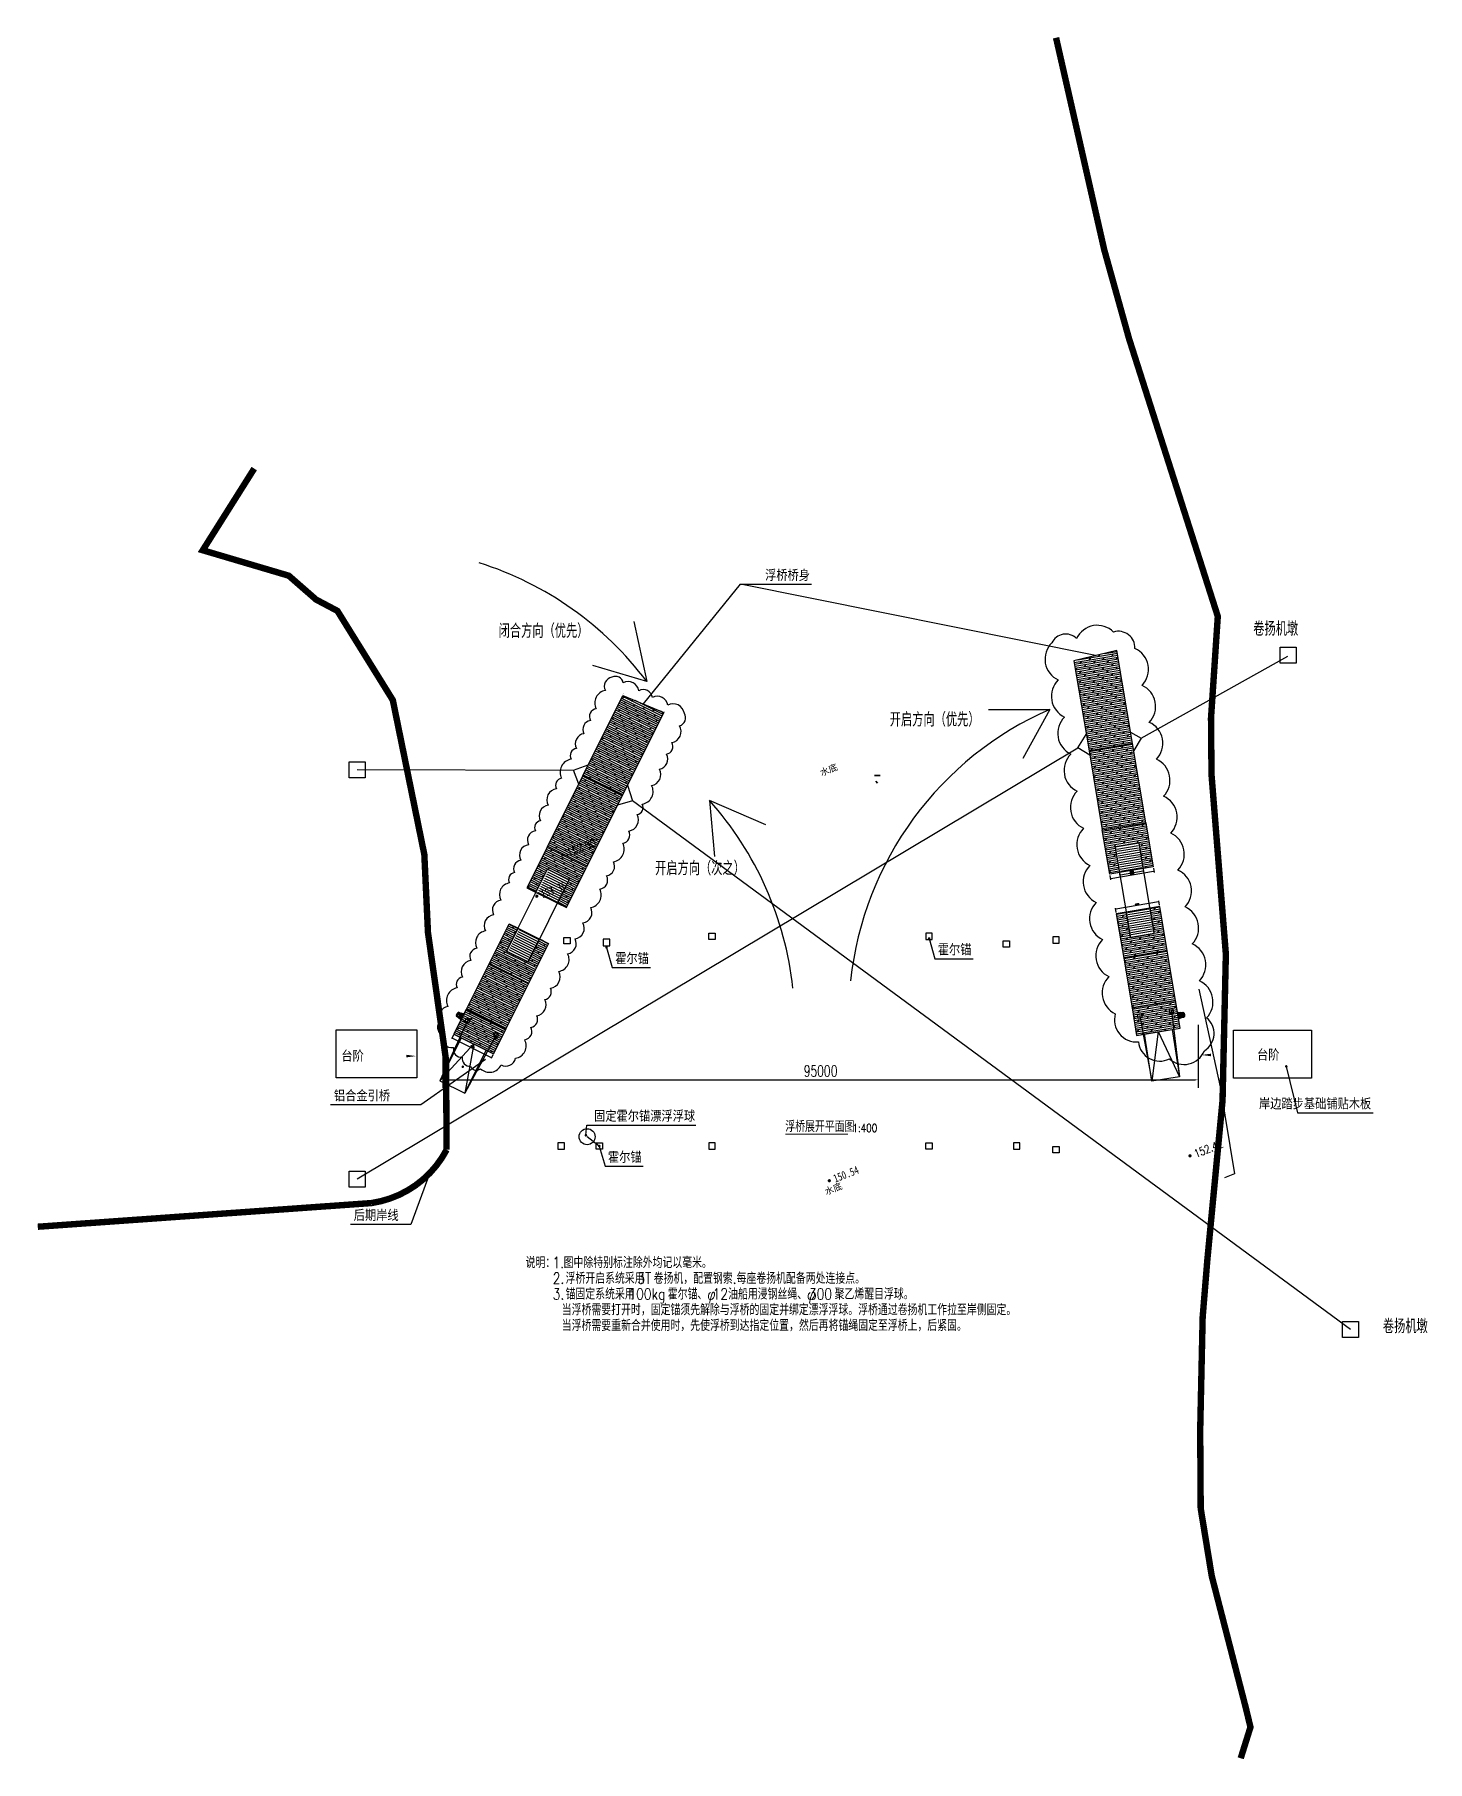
# Model space of a CAD drawing. Header units: millimetres. Extents: x -1471591 to 944464, y -468930 to 547002.
# Drawn here: x -1471591 to -1297888, y -71672 to 143766 of the extents above; entities that cross this region are included whole.
import ezdxf
from ezdxf.enums import TextEntityAlignment as Align

# ---------------------------------------------------------------- set-up
doc = ezdxf.new("R2010")
doc.units = ezdxf.units.MM
doc.header["$LTSCALE"] = 10
doc.header["$PDMODE"] = 35
for name, pattern in [('( Border )', [21, 6, -3, 6, -3, 0, -3]), ('CENTER2', [28.575, 19.05, -3.175, 3.175, -3.175]), ('DASHED2', [9.525, 6.35, -3.175])]:
    doc.linetypes.add(name, pattern=pattern)
for name, color, linetype in [('00-wcf水库清淤线', 5, 'Continuous'), ('DIM_LEAD', 3, 'Continuous'), ('DIM_SYMB', 3, 'Continuous'), ('DMTZ', 252, 'Continuous'), ('GCD', 252, 'Continuous'), ('PUB_TEXT', 7, 'Continuous'), ('W-ancillary measures附属措施', 1, 'Continuous'), ('W-bridge approach引桥', 4, 'Continuous'), ('W-MOUNTING固定方式', 5, 'Continuous'), ('W-PLASTIC_RAILINGS塑木栏杆', 210, 'Continuous'), ('W-STEEL_FRAME钢架', 3, 'Continuous'), ('W-WOOD_FLOOR木地板', 30, 'Continuous'), ('ZBTZ', 252, 'Continuous')]:
    doc.layers.add(name, color=color, linetype=linetype)
doc.layers.add('结构轮廓', color=1, linetype='Continuous', lineweight=35)
doc.styles.add('_TCH_DIM', font='SIMPLEX.shx', dxfattribs={"bigfont": 'hztxt.shx'})
doc.styles.get("Standard").update_dxf_attribs({"font": 'simplex.shx', "width": 0.8, "bigfont": 'hztxt.shx'})
doc.styles.add('STANDARD_T3', font='simplex.shx', dxfattribs={"width": 0.7, "bigfont": 'hztxt.shx'})
doc.styles.add('宋体', font='', dxfattribs={"height": 1.25, "bigfont": 'hztxt.shx'})
doc.styles.get('宋体').set_extended_font_data('SimSun')
doc.linetypes.add('X34', pattern='A,2,[150,symbolx.shx,S=1,R=0,X=0,Y=0],1e-11', length=2)
doc.dimstyles.new('W&&400', dxfattribs={"dimtxt": 1400, "dimasz": 400, "dimexe": 1000, "dimexo": 1200, "dimgap": 400, "dimtad": 1, "dimdec": 0, "dimzin": 0, "dimdsep": 46, "dimtxsty": 'STANDARD_T3', "dimcen": 0.09, "dimclrd": 1, "dimclre": 1, "dimclrt": 7, "dimazin": 2, "dimtfac": 1, "dimtdec": 0, "dimtix": 1, "dimtmove": 2, "dimatfit": 3, "dimfxl": 0, "dimtolj": 1, "dimtzin": 0, "dimarcsym": 0})
doc.dimstyles.new('W&&50', dxfattribs={"dimtxt": 175, "dimasz": 50, "dimexe": 125, "dimexo": 150, "dimgap": 50, "dimtad": 1, "dimdec": 0, "dimzin": 0, "dimdsep": 46, "dimtxsty": 'STANDARD_T3', "dimcen": 0.09, "dimclrd": 1, "dimclre": 1, "dimclrt": 7, "dimazin": 2, "dimtfac": 1, "dimtdec": 0, "dimtix": 1, "dimtmove": 2, "dimatfit": 3, "dimfxl": 0, "dimtolj": 1, "dimtzin": 0, "dimarcsym": 0})

msp = doc.modelspace()

# ---------------------------------------------------------------- texts
at = {"layer": 'PUB_TEXT', "color": 7, "style": '_TCH_DIM'}
for s, p in [('浮桥桥身', (-1380487.9, 75600.2)), ('霍尔锚', (-1358953.2, 28894.9)), ('霍尔锚', (-1399185.7, 27791.8)), ('台阶', (-1319143.2, 15766.2)), ('台阶', (-1433332.7, 15627.5)), ('铝合金引桥', (-1434254.3, 10662.7)), ('岸边踏步基础铺贴木板', (-1318898.8, 9665.5)), ('固定霍尔锚漂浮浮球', (-1401813, 8130)), ('霍尔锚', (-1400083.2, 3002)), ('后期岸线', (-1431787.8, -4248.7))]:
    msp.add_text(s, height=1400, dxfattribs=at).set_placement(p)
at = {"layer": 'PUB_TEXT', "width": 0.8}
for s, height, p in [('闭合方向（优先）', 1750, (-1413715.6, 68486.1)), ('卷扬机墩', 1750, (-1319609.9, 68763.7)), ('开启方向（优先）', 1750, (-1364940.4, 57433.8)), ('开启方向（次之）', 1750, (-1394207.9, 38881.6)), ('说明：', 1400, (-1410355.8, -10129.1)), ('图中除特别标注除外均记以毫米。', 1400, (-1405609.2, -10129.1)), ('2.', 1400, (-1406969.4, -12089.1)), ('1.', 1400, (-1406995.8, -10129.1)), ('浮桥开启系统采用', 1400, (-1405369.4, -12089.1)), ('3T', 1400, (-1396409.4, -12089.1)), ('卷扬机，配置钢索.每座卷扬机配备两处连接点。', 1400, (-1394382.7, -12089.1)), ('3.', 1400, (-1406969.4, -14049.1)), ('锚固定系统采用', 1400, (-1405369.4, -14049.1)), ('100kg', 1400, (-1397529.4, -14049.1)), ('霍尔锚、φ', 1400, (-1392622.7, -14049.1)), ('12', 1400, (-1387022.7, -14049.1)), ('油船用浸钢丝绳、φ', 1400, (-1385102.7, -14049.1)), ('300', 1400, (-1375022.7, -14049.1)), ('聚乙烯醒目浮球。', 1400, (-1371822.7, -14049.1)), ('当浮桥需要打开时，固定锚须先解除与浮桥的固定并绑定漂浮浮球。浮桥通过卷扬机工作拉至岸侧固定。', 1400, (-1405840.6, -16009.1)), ('当浮桥需要重新合并使用时，先使浮桥到达指定位置，然后再将锚绳固定至浮桥上，后紧固。', 1400, (-1405840.6, -17969.1)), ('卷扬机墩', 1750, (-1303450.5, -18253.4))]:
    msp.add_text(s, height=height, dxfattribs=at).set_placement(p)
at = {"layer": 'PUB_TEXT', "color": 7, "width": 0.8}
for s, height, p in [('浮桥展开平面图', 1400, (-1377970.5, 6853.6)), ('1:400', 1000, (-1369590.4, 6853.6))]:
    msp.add_text(s, height=height, dxfattribs=at).set_placement(p)
at = {"layer": 'ZBTZ', "linetype": 'Continuous', "style": '宋体'}
for p in [(-1372559.8, 52053.7, 300), (-1371978.9, -212.7, -152250)]:
    msp.add_text('水底', height=800, rotation=21.517323, dxfattribs=at).set_placement(p, align=Align.MIDDLE)

# ---------------------------------------------------------------- blocks, each defined once
blk = doc.blocks.new('YQ')
at = {"layer": 'W-bridge approach引桥'}
for q in [(6000, 1750), (6000, -1750)]:
    blk.add_line((0, 0), q, dxfattribs=at)
blk.add_lwpolyline([(0, 1750), (6000, 1750), (6000, -1750), (0, -1750)], close=True, dxfattribs=at)
at = {"layer": 'W-MOUNTING固定方式'}
for p, q in [((-2250, 2000), (6000, 1750)), ((-2250, -2000), (6000, -1750))]:
    blk.add_line(p, q, dxfattribs=at)
for points in [[(-2000, 2250), (-2500, 2250), (-2500, 1750), (-2000, 1750)], [(-2000, -2250), (-2500, -2250), (-2500, -1750), (-2000, -1750)]]:
    blk.add_lwpolyline(points, close=True, dxfattribs=at)
blk = doc.blocks.new('*D1728')
at = {"layer": 'Defpoints', "color": 0, "transparency": 16777216}
for p in [(-1420671, 21437), (-1326471, 21437), (-1326471, 13364)]:
    blk.add_point(p, dxfattribs=at)
at = {"layer": 'W-PLASTIC_RAILINGS塑木栏杆', "color": 1, "lineweight": -2, "transparency": 16777216}
for p, q in [((-1420671, 20237), (-1420671, 12364)), ((-1326471, 20237), (-1326471, 12364)), ((-1420271, 13364), (-1326871, 13364))]:
    blk.add_line(p, q, dxfattribs=at)
at = {"layer": 'W-PLASTIC_RAILINGS塑木栏杆', "color": 1, "transparency": 16777216}
for points in [[(-1420271, 13431), (-1420271, 13297), (-1420671, 13364)], [(-1326871, 13431), (-1326871, 13297), (-1326471, 13364)]]:
    blk.add_solid(points, dxfattribs=at)
at = {"layer": 'W-PLASTIC_RAILINGS塑木栏杆', "color": 7, "transparency": 16777216, "insert": (-1373571, 14464), "char_height": 1400, "attachment_point": 5, "style": 'STANDARD_T3'}
blk.add_mtext('\\A1;95000', dxfattribs=at)
blk = doc.blocks.new('*D1092')
at = {"color": 1, "lineweight": -2, "transparency": 16777216}
for p, q in [((-1336717, 34229), (-1336809, 34779)), ((-1331413, 35554), (-1336739, 34664)), ((-1331292, 35135), (-1331384, 35686))]:
    blk.add_line(p, q, dxfattribs=at)
at = {"color": 1, "transparency": 16777216}
for points in [[(-1336740, 34672), (-1336737, 34656), (-1336788, 34656)], [(-1331414, 35562), (-1331411, 35546), (-1331363, 35562)]]:
    blk.add_solid(points, dxfattribs=at)
at = {"layer": 'Defpoints', "color": 0, "transparency": 16777216}
for p in [(-1336788, 34656), (-1331267, 34987), (-1336692, 34081)]:
    blk.add_point(p, dxfattribs=at)
at = {"color": 7, "transparency": 16777216, "insert": (-1334098, 35245), "char_height": 175, "attachment_point": 5, "rotation": 9.4887, "style": 'STANDARD_T3'}
blk.add_mtext('\\A1;5500', dxfattribs=at)
blk = doc.blocks.new('*D1093')
at = {"color": 1, "lineweight": -2, "transparency": 16777216}
for p, q in [((-1337491, 38864), (-1337399, 38314)), ((-1332045, 39336), (-1337371, 38445)), ((-1332067, 39771), (-1331975, 39221))]:
    blk.add_line(p, q, dxfattribs=at)
at = {"color": 1, "transparency": 16777216}
for points in [[(-1332046, 39344), (-1332043, 39327), (-1331995, 39344)], [(-1337372, 38454), (-1337369, 38437), (-1337420, 38437)]]:
    blk.add_solid(points, dxfattribs=at)
at = {"layer": 'Defpoints', "color": 0, "transparency": 16777216}
for p in [(-1337516, 39012), (-1332091, 39919), (-1337420, 38437)]:
    blk.add_point(p, dxfattribs=at)
at = {"color": 7, "transparency": 16777216, "insert": (-1334730, 39026), "char_height": 175, "attachment_point": 5, "rotation": 9.4887, "style": 'STANDARD_T3'}
blk.add_mtext('\\A1;5500', dxfattribs=at)
blk = doc.blocks.new('*D1094')
at = {"color": 1, "lineweight": -2, "transparency": 16777216}
for p, q in [((-1336212, 38791), (-1336256, 39053)), ((-1336186, 38938), (-1333325, 39416)), ((-1333253, 39286), (-1333297, 39547))]:
    blk.add_line(p, q, dxfattribs=at)
at = {"color": 1, "transparency": 16777216}
for points in [[(-1336187, 38946), (-1336184, 38929), (-1336235, 38929)], [(-1333327, 39424), (-1333324, 39407), (-1333276, 39424)]]:
    blk.add_solid(points, dxfattribs=at)
at = {"layer": 'Defpoints', "color": 0, "transparency": 16777216}
for p in [(-1333276, 39424), (-1333228, 39138), (-1336187, 38643)]:
    blk.add_point(p, dxfattribs=at)
at = {"color": 7, "transparency": 16777216, "insert": (-1334778, 39312), "char_height": 175, "attachment_point": 5, "rotation": 9.4887, "style": 'STANDARD_T3'}
blk.add_mtext('\\A1;3000', dxfattribs=at)
blk = doc.blocks.new('*U40')
at = {"layer": 'W-WOOD_FLOOR木地板'}
blk.add_line((0, 1350), (0, -1350), dxfattribs=at)
blk = doc.blocks.new('*U41')
at = {"color": 0, "linetype": 'ByBlock', "lineweight": -2}
for p in [(-2800, 0), (-2520, 0), (-2240, 0), (-1960, 0), (-1680, 0), (-1400, 0), (-1120, 0), (-840, 0), (-560, 0), (-280, 0), (0, 0)]:
    blk.add_blockref('*U40', p, dxfattribs=at)
blk = doc.blocks.new('*U42')
at = {"layer": 'W-WOOD_FLOOR木地板'}
blk.add_line((0, 1350), (0, -1350), dxfattribs=at)
blk = doc.blocks.new('*U43')
at = {"color": 0, "linetype": 'ByBlock', "lineweight": -2}
for p in [(-2800, 0), (-2520, 0), (-2240, 0), (-1960, 0), (-1680, 0), (-1400, 0), (-1120, 0), (-840, 0), (-560, 0), (-280, 0), (0, 0)]:
    blk.add_blockref('*U42', p, dxfattribs=at)
blk = doc.blocks.new('*D1188')
at = {"color": 1, "lineweight": -2, "transparency": 16777216}
for p, q in [((-1419352, 18927), (-1419579, 18472)), ((-1419479, 18562), (-1414646, 16153)), ((-1414430, 16473), (-1414657, 16018))]:
    blk.add_line(p, q, dxfattribs=at)
at = {"color": 1, "transparency": 16777216}
for points in [[(-1419475, 18569), (-1419482, 18554), (-1419523, 18584)], [(-1414642, 16160), (-1414649, 16145), (-1414601, 16130)]]:
    blk.add_solid(points, dxfattribs=at)
at = {"layer": 'Defpoints', "color": 0, "transparency": 16777216}
for p in [(-1419285, 19061), (-1414601, 16130), (-1414363, 16608)]:
    blk.add_point(p, dxfattribs=at)
at = {"color": 7, "transparency": 16777216, "insert": (-1417001, 17480), "char_height": 175, "attachment_point": 5, "rotation": 333.50299, "style": 'STANDARD_T3'}
blk.add_mtext('\\A1;5500', dxfattribs=at)
blk = doc.blocks.new('*U44')
at = {"layer": 'W-WOOD_FLOOR木地板'}
blk.add_line((0, 1350), (0, -1350), dxfattribs=at)
blk = doc.blocks.new('*U45')
at = {"color": 0, "linetype": 'ByBlock', "lineweight": -2}
for p in [(-2800, 0), (-2520, 0), (-2240, 0), (-1960, 0), (-1680, 0), (-1400, 0), (-1120, 0), (-840, 0), (-560, 0), (-280, 0), (0, 0)]:
    blk.add_blockref('*U44', p, dxfattribs=at)
blk = doc.blocks.new('*U46')
at = {"layer": 'W-WOOD_FLOOR木地板'}
blk.add_line((0, 1350), (0, -1350), dxfattribs=at)
blk = doc.blocks.new('*U47')
at = {"color": 0, "linetype": 'ByBlock', "lineweight": -2}
for p in [(-2800, 0), (-2520, 0), (-2240, 0), (-1960, 0), (-1680, 0), (-1400, 0), (-1120, 0), (-840, 0), (-560, 0), (-280, 0), (0, 0)]:
    blk.add_blockref('*U46', p, dxfattribs=at)
blk = doc.blocks.new('GC200')
at = {"layer": 'GCD', "const_width": 0.2, "flags": 128}
blk.add_lwpolyline([(-0.1, 0, 1), (0.1, 0, 1)], format="xyb", close=True, dxfattribs=at)
blk = doc.blocks.new('*U1963')
blk.add_lwpolyline([(-12, 0), (-12, 2.5), (12, 2.5), (12, 0)], close=True)
blk = doc.blocks.new('*U1964')
at = {"color": 8, "linetype": 'Continuous', "lineweight": 15}
for p, q in [((-1, 2), (-2, 1)), ((0, 1), (0, -1)), ((-1, -2), (-2, -1))]:
    blk.add_line(p, q, dxfattribs=at)
at = {"color": 7, "linetype": 'Continuous', "lineweight": 15}
for p, q in [((16, 1), (0, 1)), ((0, 0), (19, 0)), ((16, 1), (16, 0)), ((19, -1), (19, 0)), ((0, -1), (19, -1))]:
    blk.add_line(p, q, dxfattribs=at)
for centre, radius, start, end in [((-3, 0), 2.9, 41.31782, 318.68218), ((-3, 0), 1.45, 41.31782, 318.68218), ((0, 3), 2.82, 221.31782, 270), ((0, -3), 2.82, 90, 138.68218), ((0, 3), 1.37, 221.31782, 270), ((0, -3), 1.37, 90, 138.68218)]:
    blk.add_arc(centre, radius, start, end, dxfattribs=at)
blk = doc.blocks.new('无头销轴_B型_D12X150')
at = {"color": 0}
for p, q in [((-72, 6), (-72, -6)), ((72, 6), (72, -6))]:
    blk.add_line(p, q, dxfattribs=at)
blk.add_lwpolyline([(-75, 4), (-75, -4), (-72, -6), (72, -6), (75, -4), (75, 4), (72, 6), (-72, 6)], close=True, dxfattribs=at)
for centre in [(-70, 0), (70, 0)]:
    blk.add_circle(centre, 1.6, dxfattribs=at)
blk = doc.blocks.new('A$C1EDE4923')
at = {"color": 3, "linetype": 'CENTER2', "ltscale": 0.5}
for p, q in [((-284, 80), (-260, 80)), ((-272, 68), (-272, 92)), ((-235, 120), (-254, 120)), ((-146, 120), (-127, 120)), ((-97, 80), (-121, 80)), ((-109, 68), (-109, 92))]:
    blk.add_line(p, q, dxfattribs=at)
at = {"linetype": 'DASHED2'}
for p, q in [((-240, 126), (-249, 126)), ((-240, 113), (-249, 113)), ((-235, 126), (-145, 126)), ((-235, 113), (-145, 113)), ((-141, 126), (-132, 126)), ((-141, 113), (-132, 113))]:
    blk.add_line(p, q, dxfattribs=at)
at = {"color": 3, "linetype": 'CENTER2'}
blk.add_line((-241, 120), (-140, 120), dxfattribs=at)
for p, q in [((-232, 80), (-232, 160)), ((-148, 80), (-148, 160))]:
    blk.add_line(p, q)
for points in [[(-94, 40), (-94, 120), (-287, 120), (-287, 40)], [(-249, 142), (-240, 142), (-240, 40), (-249, 40)], [(-232, 160), (-148, 160), (-145, 157), (-145, 83), (-148, 80), (-232, 80), (-235, 83), (-235, 157)], [(-132, 142), (-141, 142), (-141, 40), (-132, 40)]]:
    blk.add_lwpolyline(points, close=True)
for centre in [(-272, 80), (-109, 80)]:
    blk.add_circle(centre, 7)
at = {"xscale": -1}
for name, p, rotation in [('无头销轴_B型_D12X150', (-190, 120), 180), ('*U1964', (-260, 114), 270), ('*U1963', (-249, 120), 90), ('*U1963', (-237, 120), 90)]:
    blk.add_blockref(name, p, dxfattribs=dict(at, rotation=rotation))
for name, p, rotation in [('*U1963', (-143, 120), 270), ('*U1963', (-132, 120), 270), ('*U1964', (-121, 114), 90)]:
    blk.add_blockref(name, p, dxfattribs=dict(rotation=rotation))
blk = doc.blocks.new('$matou$00000105')
for p, q in [((-293, -299, 0), (-293, 301, 0)), ((-192, 401, 0), (-293, 301, 0)), ((-213, -232, 0), (-213, 268, 0)), ((192, 401, 0), (-192, 401, 0)), ((159, 321, 0), (-159, 321, 0)), ((-30, 109, 0), (30, 109, 0)), ((-30, 109, 0), (30, 109, 0)), ((0, 139, 0), (0, 79, 0)), ((0, 139, 0), (0, 79, 0)), ((192, 401, 0), (292, 301, 0)), ((212, -299, 0), (212, 268, 0)), ((292, -299, 0), (292, 301, 0)), ((-221, -41, 0), (-308, -41, 0)), ((-262, -85, 0), (-262, -137, 0)), ((-262, -257, 0), (-262, -205, 0)), ((-244, -137, 0), (-244, -85, 0)), ((-244, -205, 0), (-244, -257, 0)), ((-221, -41, 0), (-221, -351, 0)), ((220, -41, 0), (220, -351, 0)), ((220, -41, 0), (307, -41, 0)), ((243, -137, 0), (243, -85, 0)), ((243, -205, 0), (243, -257, 0)), ((261, -85, 0), (261, -137, 0)), ((261, -257, 0), (261, -205, 0)), ((307, -41, 0), (307, -351, 0))]:
    blk.add_line(p, q)
at = {"lineweight": 5}
for p, q in [((-293, 301, 0), (-213, 268, 0)), ((-213, 268, 0), (-159, 321, 0)), ((-192, 401, 0), (-159, 321, 0)), ((192, 401, 0), (159, 321, 0)), ((212, 268, 0), (159, 321, 0)), ((292, 301, 0), (212, 268, 0)), ((-213, -299, 0), (-293, -299, 0)), ((-213, -299, 0), (-213, -41, 0)), ((212, -104, 0), (-213, -104, 0)), ((-213, -184, 0), (212, -184, 0)), ((212, -299, 0), (292, -299, 0))]:
    blk.add_line(p, q, dxfattribs=at)
at = {"linetype": 'CENTER2'}
for p, q in [((-288, -299, 0), (-288, 299, 0)), ((-190, 396, 0), (-288, 299, 0)), ((-218, -299, 0), (-218, 270, 0)), ((-218, 270, 0), (-161, 326, 0)), ((190, 396, 0), (-190, 396, 0)), ((161, 326, 0), (-161, 326, 0)), ((217, 270, 0), (161, 326, 0)), ((190, 396, 0), (287, 299, 0)), ((217, -299, 0), (217, 270, 0)), ((287, -299, 0), (287, 299, 0)), ((-268, -112, 0), (-237, -112, 0)), ((-268, -230, 0), (-237, -230, 0)), ((-253, -151, 0), (-253, -71, 0)), ((-253, -191, 0), (-253, -271, 0)), ((212, -109, 0), (-213, -109, 0)), ((-213, -179, 0), (212, -179, 0)), ((268, -112, 0), (237, -112, 0)), ((268, -230, 0), (237, -230, 0)), ((252, -151, 0), (252, -71, 0)), ((252, -191, 0), (252, -271, 0))]:
    blk.add_line(p, q, dxfattribs=at)
at = {"linetype": '( Border )'}
for p, q in [((-302, -41, 0), (-302, -351, 0)), ((301, -41, 0), (301, -351, 0))]:
    blk.add_line(p, q, dxfattribs=at)
at = {"elevation": 0}
for points in [[(-400, -351), (400, -351), (400, -401), (-400, -401)], [(-308, -41), (-221, -41), (-221, -351), (-308, -351)], [(-213, -4), (-203, -4), (-113, -94), (-113, -104), (-213, -104)], [(212, -4), (202, -4), (112, -94), (112, -104), (212, -104)]]:
    blk.add_lwpolyline(points, close=True, dxfattribs=at)
for points in [[(-398, -351), (-397, -314), (-328, -41), (-308, -41), (-308, -351)], [(398, -351), (397, -314), (328, -41), (307, -41), (307, -351)]]:
    blk.add_lwpolyline(points, dxfattribs=at)
for centre, radius in [((0, 109, 0), 162), ((0, 109, 0), 162), ((-253, -112, 0), 9), ((-253, -230, 0), 9), ((252, -112, 0), 9), ((252, -230, 0), 9)]:
    blk.add_circle(centre, radius)
at = {"lineweight": 5}
blk.add_circle((0, 109, 0), 162, dxfattribs=at)
for centre, start, end in [((-253, -85, 0), 0, 180), ((-253, -137, 0), 180, 0), ((-253, -205, 0), 0, 180), ((-253, -257, 0), 180, 0), ((252, -85, 0), 0, 180), ((252, -137, 0), 180, 0), ((252, -205, 0), 0, 180), ((252, -257, 0), 180, 0)]:
    blk.add_arc(centre, 9, start, end)
at = {"lineweight": 5, "extrusion": (0, 0, -1), "xscale": -1, "zscale": -1, "rotation": 90}
blk.add_blockref('A$C1EDE4923', (332, -82, 0), dxfattribs=at)
at = {"lineweight": 5, "extrusion": (0, 0, -1), "zscale": -1}
for p, rotation in [((-190, 441, 0), 180), ((-332, -82, 0), 270)]:
    blk.add_blockref('A$C1EDE4923', p, dxfattribs=dict(at, rotation=rotation))
at = {"lineweight": 5, "extrusion": (0, 0, -1), "xscale": -1, "zscale": -1}
blk.add_blockref('A$C1EDE4923', (-190, -224, 0), dxfattribs=at)

# ---------------------------------------------------------------- dimensions: what is measured, and where the dimension line sits
for base, p1, p2, angle, picture, middle in [((-1337420, 38437.3), (-1332091.4, 39918.9), (-1337516.1, 39012.2), 9.488703, '*D1093', (-1334730.3, 39026.2)), ((-1333276, 39423.9), (-1336187.1, 38643.3), (-1333228.2, 39137.9), 9.488703, '*D1094', (-1334778.1, 39312.3)), ((-1336788, 34655.6), (-1331267.1, 34987.3), (-1336691.9, 34080.7), 9.488703, '*D1092', (-1334098.2, 35244.6)), ((-1414601, 16130.3), (-1419285.3, 19061.5), (-1414363, 16607.6), 153.502988, '*D1188', (-1417000.8, 17480.3))]:
    dim = msp.add_linear_dim(base=base, p1=p1, p2=p2, angle=angle, dimstyle='W&&50')
    dim.commit()
    dim.dimension.update_dxf_attribs({"geometry": picture, "text_midpoint": middle})
at = {"layer": 'W-PLASTIC_RAILINGS塑木栏杆'}
dim = msp.add_linear_dim(base=(-1326470.6, 13364.1), p1=(-1420670.6, 21436.7), p2=(-1326470.6, 21436.7), angle=360, text='95000', dimstyle='W&&400', dxfattribs=at)
dim.commit()
dim.dimension.update_dxf_attribs({"geometry": '*D1728', "text_midpoint": (-1373570.6, 14464.1)})

# ---------------------------------------------------------------- hatches: boundary and pattern name
at = {"layer": 'W-WOOD_FLOOR木地板'}
h = msp.add_hatch(dxfattribs=at)
h.set_pattern_fill('DOLMIT', color=2, scale=300, angle=189.488703)
h.set_pattern_definition([(189.488703, (-2623483.6, -786605.43), (39.25526, -234.864654), []), (234.488703, (-2623483.6, -786605.43), (548.23946, -391.21852), [336.7564, -673.512])])
h.paths.add_polyline_path([(-1334663.1, 55305.5), (-1336605, 66924.2), (-1341967.2, 65642.8), (-1340087.8, 54398.8)])
h = msp.add_hatch(dxfattribs=at)
h.set_pattern_fill('DOLMIT', color=5, scale=300, angle=-26.497013)
h.set_pattern_definition([(333.502987, (139674.88, -1728.33), (106.23868, 213.109653), []), (18.502987, (139674.9, -1728.3), (-213.7418, 638.69623), [336.7564, -673.512])])
h.paths.add_polyline_path([(-1403223.9, 51279.9), (-1398216.3, 61320.6), (-1393126.3, 59207.6), (-1398301.6, 48826.1)])
h = msp.add_hatch(dxfattribs=at)
h.set_pattern_fill('DOLMIT', color=256, scale=300, angle=9.488703)
h.set_pattern_definition([(9.488703, (-55307.28, 887117.97), (-39.25526, 234.864654), []), (54.488703, (-55307.3, 887118), (-548.23946, 391.21852), [336.7564, -673.512])])
h.paths.add_polyline_path([(-1333014.5, 45442.3), (-1334663.1, 55305.5), (-1340087.8, 54398.8), (-1338439.3, 44535.6)])
h = msp.add_hatch(dxfattribs=at)
h.set_pattern_fill('DOLMIT', color=256, scale=300, angle=153.502987)
h.set_pattern_definition([(153.502987, (-2916929.73, 150520.06), (-106.23868, -213.109653), []), (198.50299, (-2916929.73, 150520.06), (213.7418, -638.69623), [336.7564, -673.512])])
h.paths.add_polyline_path([(-1407685.4, 42330.4), (-1403223.9, 51279.9), (-1398301.6, 48826.1), (-1402763.1, 39876.5)])
h = msp.add_hatch(dxfattribs=at)
h.set_pattern_fill('DOLMIT', color=256, scale=300, angle=9.488703)
h.set_pattern_definition([(9.4887, (-1346314.7, 117434.73), (-39.25526, 234.86465), []), (54.4887, (-1346314.7, 117434.73), (-548.2395, 391.2185), [336.756, -673.512])])
h.paths.add_polyline_path([(-1332091.4, 39918.9), (-1333324.3, 39712.9), (-1333853.4, 42878.9), (-1336812.4, 42384.4), (-1336283.2, 39218.3), (-1337516.1, 39012.2), (-1338439.3, 44535.6), (-1333014.5, 45442.3)])
h = msp.add_hatch(dxfattribs=at)
h.set_pattern_fill('DOLMIT', color=256, scale=300, angle=153.502987)
h.set_pattern_definition([(153.503, (-1414418.95, 26021.41), (-106.2387, -213.1097), []), (198.503, (-1414418.95, 26021.4), (213.742, -638.696), [336.756, -673.512])])
h.paths.add_polyline_path([(-1410183.8, 37318.6), (-1409065.1, 36760.9), (-1407633, 39633.7), (-1404948.1, 38295.3), (-1406380.3, 35422.5), (-1405261.6, 34864.8), (-1402763.1, 39876.5), (-1407685.4, 42330.4)])
h = msp.add_hatch(dxfattribs=at)
h.set_pattern_fill('DOLMIT', color=256, scale=300, angle=9.488703)
h.set_pattern_definition([(9.4887, (-1346660.88, 119506), (-39.25526, 234.86465), []), (54.4887, (-1346660.9, 119506), (-548.2395, 391.2185), [336.7564, -673.512])])
h.paths.add_polyline_path([(-1331267.1, 34987.3), (-1332500, 34781.3), (-1331970.8, 31615.2), (-1334929.8, 31120.6), (-1335459, 34286.7), (-1336691.9, 34080.7), (-1335768.7, 28557.3), (-1330343.9, 29464)])
h = msp.add_hatch(dxfattribs=at)
h.set_pattern_fill('DOLMIT', color=256, scale=300, angle=153.502987)
h.set_pattern_definition([(153.503, (-1415355.86, 24142), (-106.2387, -213.1097), []), (198.503, (-1415355.86, 24142), (213.74, -638.696), [336.756, -673.51])])
h.paths.add_polyline_path([(-1412414.6, 32843.8), (-1411295.9, 32286.1), (-1412728, 29413.3), (-1410043.2, 28074.9), (-1408611, 30947.7), (-1407492.3, 30390), (-1409990.8, 25378.2), (-1414913, 27832)])
h = msp.add_hatch(dxfattribs=at)
h.set_pattern_fill('DOLMIT', color=256, scale=300, angle=9.488703)
h.set_pattern_definition([(9.488703, (-50988.13, 861276.43), (-39.25526, 234.864654), []), (54.488703, (-50988.1, 861276.43), (-548.23946, 391.21852), [336.7564, -673.512])])
h.paths.add_polyline_path([(-1329305.3, 23250.2), (-1330343.9, 29464), (-1335768.7, 28557.3), (-1334730.1, 22343.5)])
h = msp.add_hatch(dxfattribs=at)
h.set_pattern_fill('DOLMIT', color=256, scale=300, angle=153.502987)
h.set_pattern_definition([(153.502987, (-2919695.87, 144971.33), (-106.23868, -213.109653), []), (198.50299, (-2919695.9, 144971.3), (213.7418, -638.69623), [336.7564, -673.512])])
h.paths.add_polyline_path([(-1417723.8, 22193.8), (-1414913, 27832), (-1409990.8, 25378.2), (-1412801.5, 19740)])
h = msp.add_hatch(dxfattribs=at)
h.set_pattern_fill('DOLMIT', color=256, scale=300, angle=153.502987)
h.set_pattern_definition([(153.503, (-1418166.62, 18503.77), (-106.239, -213.11), []), (198.503, (-1418166.6, 18503.8), (213.74, -638.696), [336.76, -673.51])])
h.paths.add_polyline_path([(-1419285.3, 19061.5), (-1417723.8, 22193.8), (-1412801.5, 19740), (-1414363, 16607.6)])
h = msp.add_hatch(dxfattribs=at)
h.set_pattern_fill('DOLMIT', color=256, scale=300, angle=9.488703)
h.set_pattern_definition([(9.4887, (-1345622.3, 113292.2), (-39.25526, 234.86465), []), (54.4887, (-1345622.3, 113292.2), (-548.2395, 391.2185), [336.7564, -673.512])])
h.paths.add_polyline_path([(-1328728.4, 19798), (-1329305.3, 23250.2), (-1334730.1, 22343.5), (-1334153.1, 18891.4)])

# ---------------------------------------------------------------- linework, layer by layer
for points in [[(-1344733.5, 67872.7, 0.52056705), (-1343942, 63246.8, 0.52056705), (-1343150.5, 58620.8, 0.52056705), (-1342359, 53994.8, 0.52056705), (-1341567.5, 49368.9, 0.52056705), (-1340776, 44742.9, 0.52056705), (-1339984.5, 40116.9, 0.52056705), (-1339193, 35491, 0.52056705), (-1338401.5, 30865, 0.52056705), (-1337609.9, 26239, 0.52056705), (-1336818.4, 21613.1, 0.52056705), (-1333936.5, 18090.4, 0.52056705), (-1330075.4, 15974.8, 0.52056705), (-1325708.7, 16999.9, 0.52056705), (-1325432.8, 21103.2, 0.52056705), (-1326326.6, 25710.5, 0.52056705), (-1327220.4, 30317.8, 0.52056705), (-1328114.3, 34925.1, 0.52056705), (-1329008.1, 39532.4, 0.52056705), (-1329902, 44139.6, 0.52056705), (-1330795.8, 48746.9, 0.52056705), (-1331689.7, 53354.2, 0.52056705), (-1332583.5, 57961.5, 0.52056705), (-1333477.4, 62568.8, 0.52056705), (-1334371.2, 67176.1, 0.52056705), (-1337023, 69228, 0.52056705), (-1341645.3, 68415.5, 0.52056705)], [(-1399582.8, 63576.6, 0.52056705), (-1400402.9, 61931.5, 0.52056705), (-1401539.5, 59651.5, 0.52056705), (-1402274.6, 58176.8, 0.52056705), (-1403087.5, 56546.2, 0.52056705), (-1404006.4, 54702.9, 0.52056705), (-1404681.4, 53348.9, 0.52056705), (-1405861.9, 50981, 0.52056705), (-1406513.7, 49673.4, 0.52056705), (-1407538.8, 47617.1, 0.52056705), (-1408506.6, 45675.8, 0.52056705), (-1409127.7, 44430, 0.52056705), (-1409990.9, 42698.5, 0.52056705), (-1410958.7, 40757, 0.52056705), (-1411726.1, 39217.7, 0.52056705), (-1412369.7, 37926.6, 0.52056705), (-1413442.9, 35773.9, 0.52056705), (-1414347.4, 33959.5, 0.52056705), (-1415354.2, 31939.8, 0.52056705), (-1416429.2, 29783.5, 0.52056705), (-1417193.7, 28249.9, 0.52056705), (-1418230.3, 26170.6, 0.52056705), (-1418899.6, 24828, 0.52056705), (-1420045.6, 22529.1, 0.52056705), (-1420959.7, 20695.5, 0.52056705), (-1420802.2, 18970.4, 0.52056705), (-1419342.5, 17381.1, 0.52056705), (-1418245.9, 16187.2, 0.52056705), (-1417227.7, 15078.6, 0.52056705), (-1415969.4, 14749.2, 0.52056705), (-1413407.9, 15243.1, 0.52056705), (-1411615.7, 16054.5, 0.52056705), (-1410468.9, 18354.9, 0.52056705), (-1409694.9, 19907.5, 0.52056705), (-1408972.3, 21356.9, 0.52056705), (-1407968.5, 23370.6, 0.52056705), (-1407262.3, 24787, 0.52056705), (-1406215.9, 26886.1, 0.52056705), (-1405112.7, 29099.1, 0.52056705), (-1404182.1, 30965.9, 0.52056705), (-1403199, 32937.9, 0.52056705), (-1402238.4, 34864.8, 0.52056705), (-1401104, 37140.4, 0.52056705), (-1400261, 38831.4, 0.52056705), (-1399394.2, 40570.1, 0.52056705), (-1398242.6, 42880.2, 0.52056705), (-1397485.1, 44399.8, 0.52056705), (-1396456.6, 46462.9, 0.52056705), (-1395810.1, 47759.6, 0.52056705), (-1394646.9, 50093.1, 0.52056705), (-1393664, 52103.8, 0.52056705), (-1392798, 53984.2, 0.52056705), (-1392127.7, 55439.6, 0.52056705), (-1391159.3, 57542.3, 0.52056705), (-1390558.3, 59077.7, 0.52056705), (-1392627.5, 60109.2, 0.52056705), (-1394527, 61056.2, 0.52056705), (-1396232.7, 61906.5, 0.52056705), (-1398185.8, 62880.2, 0.52056705)]]:
    msp.add_lwpolyline(points, format="xyb", close=True)
for points in [[(-1316262.8, 67331.2), (-1314262.8, 67331.2), (-1314262.8, 65331.2), (-1316262.8, 65331.2)], [(-1432342.5, 53053.5), (-1430342.5, 53053.5), (-1430342.5, 51053.5), (-1432342.5, 51053.5)], [(-1423914.4, 19607.9), (-1423914.4, 13608.3), (-1433961.3, 13608.3), (-1433961.3, 19607.9)], [(-1312355, 19579.6), (-1312355, 13579.6), (-1322082.6, 13579.6), (-1322082.6, 19579.6)], [(-1432342.5, 1976.6), (-1430342.5, 1976.6), (-1430342.5, -23.4), (-1432342.5, -23.4)], [(-1308483.5, -16780.8), (-1306483.5, -16780.8), (-1306483.5, -18780.8), (-1308483.5, -18780.8)]]:
    msp.add_lwpolyline(points, close=True)
at = {"color": 2, "const_width": 10}
for points in [[(-1398386, 61125.9), (-1398162.9, 61573.3), (-1398104.7, 61544.3), (-1398327.8, 61096.9)], [(-1393191.8, 58961.3), (-1392968.7, 59408.7), (-1393026.9, 59437.7), (-1393250, 58990.3)]]:
    msp.add_lwpolyline(points, close=True, dxfattribs=at)
msp.add_lwpolyline([(-1401167.4, 5100), (-1402679.8, 6270.8)])
at = {"color": 1}
msp.add_circle((-1402679.8, 6270.8), 1000, dxfattribs=at)
at = {"layer": '00-wcf水库清淤线', "color": 1, "const_width": 800, "flags": 128}
msp.add_lwpolyline([(-1344204.4, 143366.3), (-1338195.1, 116916.1), (-1335089, 105782.4), (-1324032.6, 71179.1), (-1324878.3, 58503.5), (-1324817.9, 51461.1), (-1323027.4, 29038.1), (-1323441.4, 10783.6), (-1325339.7, -9133.3), (-1325921.4, -16249.2), (-1326228.9, -30361.9), (-1326163.9, -40113.7), (-1324788.2, -48539), (-1320561.8, -64897.4), (-1319958.7, -67387.9), (-1321175.9, -71272)], dxfattribs=at)
msp.add_lwpolyline([(-1471191, -4964.2), (-1429588.4, -2012.3, 0.23955284), (-1420205.7, 4630.6), (-1420275.2, 15830.1), (-1422527.9, 31713.5), (-1422981.8, 41464.2), (-1426913.8, 60736.7), (-1433822.1, 71864.8), (-1436481.3, 73276.1), (-1439887.2, 76253.7), (-1450616.1, 79430.6), (-1444196.2, 89618.5)], format="xyb", dxfattribs=at)
at = {"layer": 'DIM_LEAD'}
for p, q in [((-1395671.3, 60264.1), (-1383560.2, 75180.2)), ((-1339286.1, 66283.5), (-1383560.2, 75180.2)), ((-1383560.2, 75180.2), (-1374699.4, 75180.2)), ((-1360037.4, 30992.9), (-1359312.8, 28474.9)), ((-1400270, 29889.8), (-1399545.4, 27371.8)), ((-1359312.8, 28474.9), (-1354542.6, 28474.9)), ((-1399545.4, 27371.8), (-1394775.2, 27371.8)), ((-1415364.6, 15887.2), (-1423419.4, 10242.7)), ((-1315496.6, 15039), (-1314113.3, 9245.5)), ((-1423419.4, 10242.7), (-1434674.3, 10242.7)), ((-1314113.3, 9245.5), (-1304677.2, 9245.5)), ((-1402828.1, 6443), (-1402701, 7710)), ((-1402701, 7710), (-1389112.7, 7710)), ((-1401167.4, 5100), (-1400442.8, 2582)), ((-1400442.8, 2582), (-1395672.6, 2582)), ((-1422309.4, 1745.4), (-1424684.3, -4668.7)), ((-1424684.3, -4668.7), (-1432207.8, -4668.7))]:
    msp.add_line(p, q, dxfattribs=at)
at = {"layer": 'DIM_LEAD', "const_width": 160}
for points in [[(-1360059.5, 31069.8, 1), (-1360015.3, 30916, 1)], [(-1400292.1, 29966.7, 1), (-1400247.9, 29812.9, 1)], [(-1418108.6, 15007, 1), (-1418266.9, 14983.3, 1)], [(-1315515.2, 15116.8, 1), (-1315478, 14961.2, 1)], [(-1402836.1, 6363.4, 1), (-1402820.2, 6522.6, 1)], [(-1401189.5, 5176.9, 1), (-1401145.3, 5023.1, 1)], [(-1422281.6, 1820.5, 1), (-1422337.1, 1670.4, 1)]]:
    msp.add_lwpolyline(points, format="xyb", close=True, dxfattribs=at)
at = {"layer": 'DIM_SYMB'}
for points in [[(-1430520.6, 16327.5, 0, 0, 0), (-1424008.8, 16327.5, 0, 320, 0), (-1425208.8, 16327.5, 0, 0, 0)], [(-1319563.2, 16466.2, 0, 0, 0), (-1326075, 16466.2, 0, 320, 0), (-1324875, 16466.2, 0, 0, 0)]]:
    msp.add_lwpolyline(points, format="xyseb", dxfattribs=at)
at = {"layer": 'DIM_SYMB', "const_width": 140}
msp.add_lwpolyline([(-1377970.5, 6584.6), (-1370150.4, 6584.6)], dxfattribs=at)
at = {"layer": 'DMTZ', "linetype": 'X34', "elevation": 154364, "flags": 128}
msp.add_lwpolyline([(-1326388.6, 24686.8), (-1323725.4, 12500.4), (-1321931.1, 1656.8), (-1323203.6, 1156.6)], dxfattribs=at)
at = {"layer": 'W-ancillary measures附属措施'}
for points in [[(-1331970.8, 31615.2), (-1333853.4, 42878.9), (-1336812.4, 42384.4), (-1334929.8, 31120.6)], [(-1412728, 29413.3), (-1407633, 39633.7), (-1404948.1, 38295.3), (-1410043.2, 28074.9)]]:
    msp.add_lwpolyline(points, close=True, dxfattribs=at)
at = {"layer": 'W-MOUNTING固定方式', "color": 6}
for p, q in [((-1333585.3, 55985.9), (-1315281.8, 66210.7)), ((-1431343.5, 1004), (-1341499.1, 54798.1)), ((-1431343.5, 52080.9), (-1404382.2, 52006.3)), ((-1307483.5, -17780.8), (-1397040.6, 48170.1))]:
    msp.add_line(p, q, dxfattribs=at)
for points in [[(-1340002.1, 53886), (-1341499.1, 54798.1), (-1340431.2, 56453.3)], [(-1334903.6, 56744.5), (-1333585.3, 55985.9), (-1334520.6, 54453.2)], [(-1403730.5, 50263.8), (-1404382.2, 52006.3), (-1402545.6, 52639.8)], [(-1397659, 50115.1), (-1397040.6, 48170.1), (-1398896.9, 47632)]]:
    msp.add_lwpolyline(points, dxfattribs=at)
at = {"layer": 'W-MOUNTING固定方式'}
for points in [[(-1404787.8, 31112.1), (-1404787.8, 30312.1), (-1405587.8, 30312.1), (-1405587.8, 31112.1)], [(-1400670, 30893.4), (-1400670, 30093.4), (-1399870, 30093.4), (-1399870, 30893.4)], [(-1386702.3, 31654.3), (-1386702.3, 30854.3), (-1387502.3, 30854.3), (-1387502.3, 31654.3)], [(-1360438.8, 31654.3), (-1360438.8, 30854.3), (-1359638.8, 30854.3), (-1359638.8, 31654.3)], [(-1349998.7, 30719.5), (-1349998.7, 29919.5), (-1350798.7, 29919.5), (-1350798.7, 30719.5)], [(-1344597.2, 31200), (-1344597.2, 30400), (-1343797.2, 30400), (-1343797.2, 31200)], [(-1405520.6, 4700), (-1405520.6, 5500), (-1406320.6, 5500), (-1406320.6, 4700)], [(-1401567.4, 4700), (-1401567.4, 5500), (-1400767.4, 5500), (-1400767.4, 4700)], [(-1386702.3, 4700), (-1386702.3, 5500), (-1387502.3, 5500), (-1387502.3, 4700)], [(-1360438.8, 4700), (-1360438.8, 5500), (-1359638.8, 5500), (-1359638.8, 4700)], [(-1348702.3, 4700), (-1348702.3, 5500), (-1349502.3, 5500), (-1349502.3, 4700)], [(-1344597.2, 4245.7), (-1344597.2, 5045.7), (-1343797.2, 5045.7), (-1343797.2, 4245.7)]]:
    msp.add_lwpolyline(points, close=True, dxfattribs=at)
at = {"layer": 'W-STEEL_FRAME钢架'}
for points in [[(-1396861.5, 70548.6), (-1395248.2, 63055.2), (-1401967.8, 65045.2)], [(-1352639.2, 59582.2), (-1344974, 59582.2), (-1348333.7, 53432)], [(-1380394.1, 45158.4), (-1387423.8, 48214.1), (-1386794.4, 41234.3)]]:
    msp.add_lwpolyline(points, dxfattribs=at)
for points in [[(-1333014.5, 45442.3), (-1332091.4, 39918.9), (-1337516.1, 39012.2), (-1338439.3, 44535.6)], [(-1407685.4, 42330.4), (-1410183.8, 37318.6), (-1405261.6, 34864.8), (-1402763.1, 39876.5)], [(-1330591.2, 30943.4), (-1331267.1, 34987.3), (-1336691.9, 34080.7), (-1336016, 30036.7)], [(-1414243.8, 29174.5), (-1412414.6, 32843.8), (-1407492.3, 30390), (-1409321.5, 26720.6)]]:
    msp.add_lwpolyline(points, close=True, dxfattribs=at)
for centre, start, end in [((-1428730.8, 37936.9), 36.876857, 72.498831), ((-1328218.1, 21225.3), 113.59774, 173.842836), ((-1418637.4, 20326.3), 6.157164, 41.779138)]:
    msp.add_arc(centre, 41857, start, end, dxfattribs=at)
at = {"layer": 'W-WOOD_FLOOR木地板', "color": 2}
msp.add_lwpolyline([(-1334663.1, 55305.5), (-1336605, 66924.2), (-1341967.2, 65642.8), (-1340087.8, 54398.8)], close=True, dxfattribs=at)
msp.add_lwpolyline([(-1334663.1, 55305.5), (-1336605, 66924.2), (-1341967.2, 65642.8), (-1340087.8, 54398.8)], close=True, dxfattribs=at)
at = {"layer": 'W-WOOD_FLOOR木地板', "color": 5}
msp.add_lwpolyline([(-1403223.9, 51279.9), (-1398216.3, 61320.6), (-1393126.3, 59207.6), (-1398301.6, 48826.1)], close=True, dxfattribs=at)
msp.add_lwpolyline([(-1403223.9, 51279.9), (-1398216.3, 61320.6), (-1393126.3, 59207.6), (-1398301.6, 48826.1)], close=True, dxfattribs=at)
at = {"layer": 'W-WOOD_FLOOR木地板'}
for points in [[(-1333014.5, 45442.3), (-1334663.1, 55305.5), (-1340087.8, 54398.8), (-1338439.3, 44535.6)], [(-1333014.5, 45442.3), (-1334663.1, 55305.5), (-1340087.8, 54398.8), (-1338439.3, 44535.6)], [(-1407685.4, 42330.4), (-1403223.9, 51279.9), (-1398301.6, 48826.1), (-1402763.1, 39876.5)], [(-1407685.4, 42330.4), (-1403223.9, 51279.9), (-1398301.6, 48826.1), (-1402763.1, 39876.5)], [(-1332091.4, 39918.9), (-1333324.3, 39712.9), (-1333853.4, 42878.9), (-1336812.4, 42384.4), (-1336283.2, 39218.3), (-1337516.1, 39012.2), (-1338439.3, 44535.6), (-1333014.5, 45442.3)], [(-1410183.8, 37318.6), (-1409065.1, 36760.9), (-1407633, 39633.7), (-1404948.1, 38295.3), (-1406380.3, 35422.5), (-1405261.6, 34864.8), (-1402763.1, 39876.5), (-1407685.4, 42330.4)], [(-1331267.1, 34987.3), (-1332500, 34781.3), (-1331970.8, 31615.2), (-1334929.8, 31120.6), (-1335459, 34286.7), (-1336691.9, 34080.7), (-1335768.7, 28557.3), (-1330343.9, 29464)], [(-1412414.6, 32843.8), (-1411295.9, 32286.1), (-1412728, 29413.3), (-1410043.2, 28074.9), (-1408611, 30947.7), (-1407492.3, 30390), (-1409990.8, 25378.2), (-1414913, 27832)], [(-1329305.3, 23250.2), (-1330343.9, 29464), (-1335768.7, 28557.3), (-1334730.1, 22343.5)], [(-1329305.3, 23250.2), (-1330343.9, 29464), (-1335768.7, 28557.3), (-1334730.1, 22343.5)], [(-1417723.8, 22193.8), (-1414913, 27832), (-1409990.8, 25378.2), (-1412801.5, 19740)], [(-1417723.8, 22193.8), (-1414913, 27832), (-1409990.8, 25378.2), (-1412801.5, 19740)], [(-1419285.3, 19061.5), (-1417723.8, 22193.8), (-1412801.5, 19740), (-1414363, 16607.6)], [(-1328728.4, 19798), (-1329305.3, 23250.2), (-1334730.1, 22343.5), (-1334153.1, 18891.4)]]:
    msp.add_lwpolyline(points, close=True, dxfattribs=at)
at = {"layer": '结构轮廓'}
for p, q in [((-1366843.1, 51344.1, 159000), (-1366138.7, 51334.7, 159000)), ((-1366451.4, 50388.8, 159000), (-1366698, 50642.1, 159000))]:
    msp.add_line(p, q, dxfattribs=at)

# ---------------------------------------------------------------- block references
for name, p, rotation in [('*U41', (-1334821.1, 39569.2), 279.488703105287), ('*U45', (-1410000.3, 31522.9), 63.50298748133718), ('YQ', (-1331452.2, 19384.4), 278.7668579826286)]:
    msp.add_blockref(name, p, dxfattribs=dict(rotation=rotation))
at = {"xscale": -1}
for name, p, rotation in [('*U47', (-1407675.9, 36185.7), 63.50298748133721), ('*U43', (-1333962.2, 34430.4), 279.488703105287), ('YQ', (-1416824.2, 17834.5), 63.50298748133721)]:
    msp.add_blockref(name, p, dxfattribs=dict(at, rotation=rotation))
at = {"layer": 'GCD'}
ref = msp.add_blockref('GC200', (-1405722.5, 41422.4, 152497), dxfattribs=dict(at, xscale=999.9999999999995, yscale=999.9999999999995, zscale=999.9999999999995, rotation=21.5173234144285))
ref.add_attrib('height', '152.50', dxfattribs={"height": 1000, "rotation": 21.517323, "width": 0.8}).set_placement((-1405164.4, 41642.4, 152497), align=Align.MIDDLE_LEFT)
ref = msp.add_blockref('GC200', (-1408958.3, 36265.1, 153356.8), dxfattribs=dict(at, xscale=999.9999999999995, yscale=999.9999999999995, zscale=999.9999999999995, rotation=21.5173234144285))
ref.add_attrib('height', '153.36', dxfattribs={"height": 1000, "rotation": 21.517323, "style": '宋体', "width": 0.8}).set_placement((-1408400.1, 36485.2, 153356.8), align=Align.MIDDLE_LEFT)
ref = msp.add_blockref('GC200', (-1327499, 3878.4, 152420), dxfattribs=dict(at, xscale=999.9999999999997, yscale=999.9999999999997, zscale=999.9999999999997, rotation=21.51732341442849))
ref.add_attrib('height', '152.42', dxfattribs={"height": 1000, "rotation": 21.517323, "width": 0.8}).set_placement((-1326940.8, 4098.4, 152420), align=Align.MIDDLE_LEFT)
ref = msp.add_blockref('GC200', (-1372477.8, 776.8, 150540), dxfattribs=dict(at, xscale=999.9999999999995, yscale=999.9999999999995, zscale=999.9999999999995, rotation=21.5173234144285))
ref.add_attrib('height', '150.54', dxfattribs={"height": 1000, "rotation": 21.517323, "style": '宋体', "width": 0.8}).set_placement((-1371919.6, 996.9, 150540), align=Align.MIDDLE_LEFT)
at = {"layer": 'W-STEEL_FRAME钢架', "rotation": 63.50298748133977}
msp.add_blockref('$matou$00000105', (-1418573.4, 21388.3, 0), dxfattribs=at)
at = {"layer": 'W-STEEL_FRAME钢架', "yscale": -1, "rotation": 98.32384402517864}
msp.add_blockref('$matou$00000105', (-1328597.5, 21446.9, 0), dxfattribs=at)

msp.set_redraw_order([(e.dxf.handle, doc.entitydb.next_handle()) for e in msp.query("TEXT MTEXT ATTDEF DIMENSION ARC_DIMENSION")])  # texts and dimensions are drawn at this point

doc.saveas('drawing.dxf')
